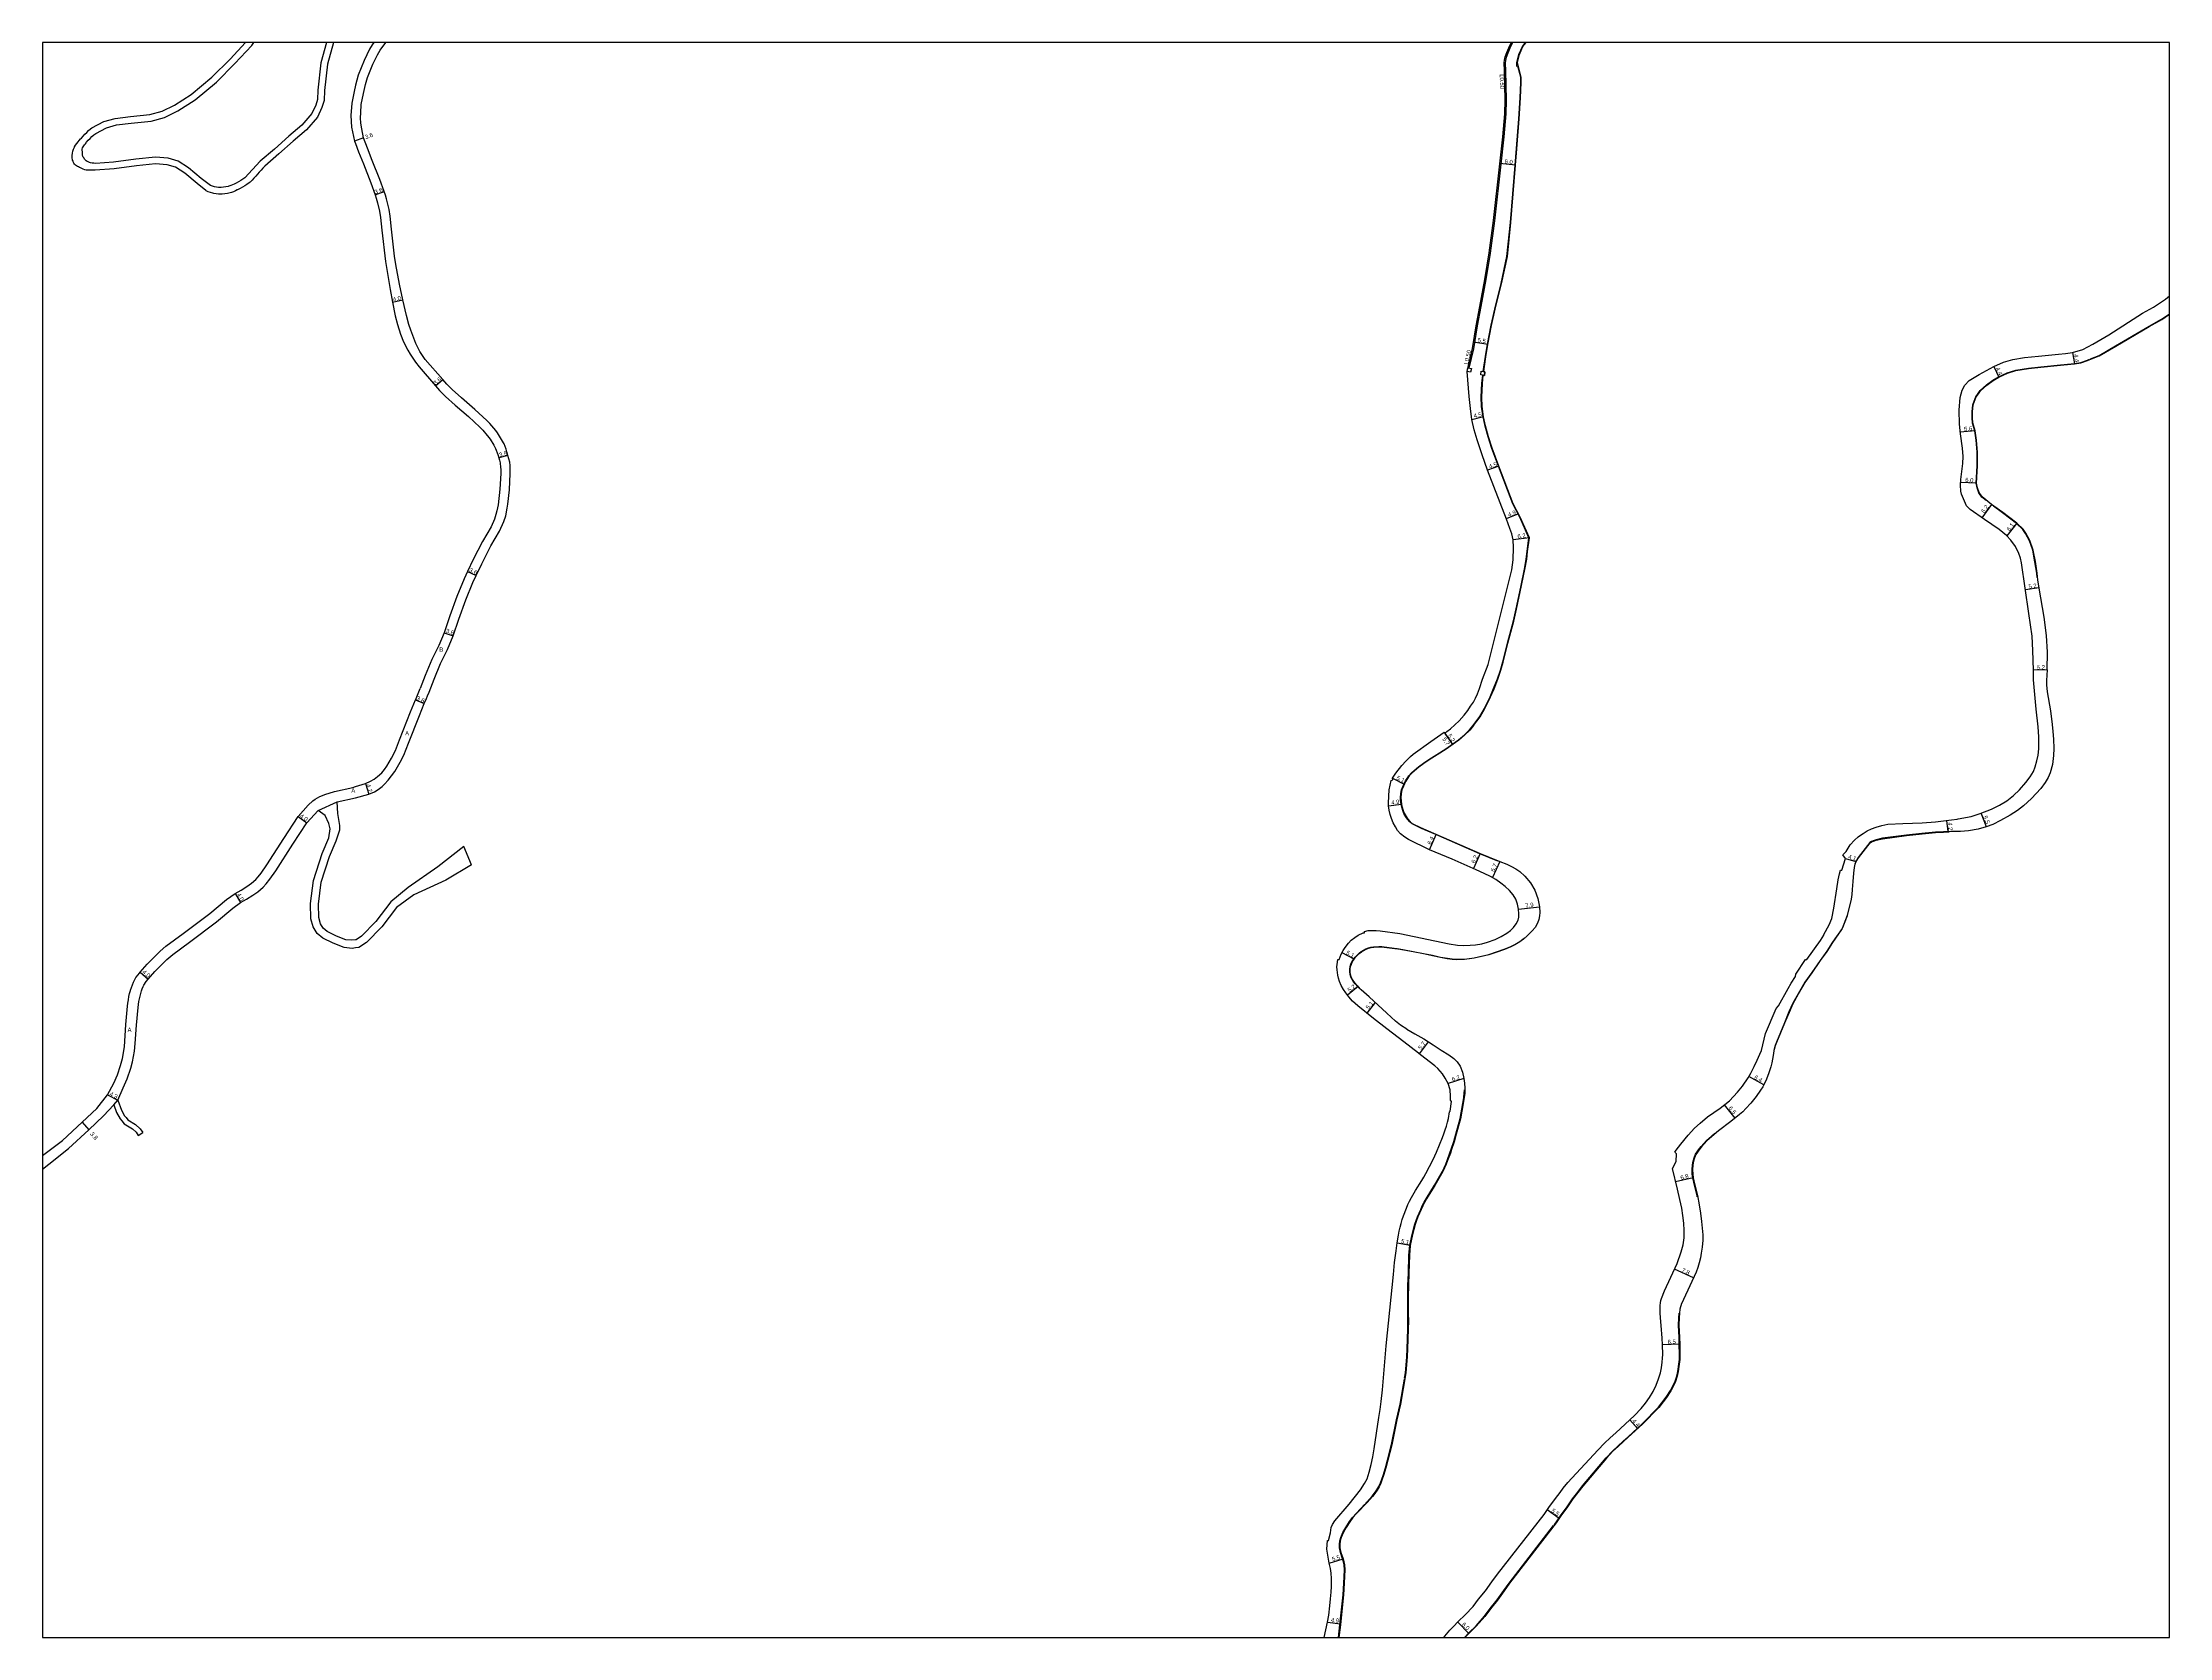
# Model space of a CAD drawing. Header units: metres. Extents: x -24000 to -20800, y -90000 to -87000.
# Drawn here: x -22400 to -21600, y -89400 to -88800 of the extents above; entities that cross this region are included whole.
import ezdxf

# ---------------------------------------------------------------- set-up
doc = ezdxf.new("R2010")
doc.units = ezdxf.units.M
doc.header["$LTSCALE"] = 2.5
for name, color, linetype in [('側溝・桝', 7, 'Continuous'), ('図郭', 7, 'Continuous'), ('幅員', 7, 'Continuous'), ('歩道・分離帯・安全施設', 7, 'Continuous'), ('舗装', 7, 'Continuous'), ('道路', 7, 'Continuous')]:
    doc.layers.add(name, color=color, linetype=linetype)
doc.styles.get("Standard").update_dxf_attribs({"font": ''})
doc.styles.get('Standard').set_extended_font_data('@MS PGothic')

msp = doc.modelspace()

# ---------------------------------------------------------------- linework, layer by layer
at = {"layer": '側溝・桝'}
msp.add_lwpolyline([(-21863.38, -88922.48), (-21861.66, -88915.2), (-21860.33, -88906.62), (-21858.93, -88899.33), (-21857.04, -88889.2), (-21855.35, -88879.22), (-21853.75, -88867.02), (-21851.37, -88845.7), (-21850.29, -88835.49), (-21849.45, -88826.88), (-21849.32, -88821.68), (-21849.58, -88810.47), (-21849.68, -88807.72), (-21849.57, -88806.73), (-21849.32, -88805.54), (-21848.73, -88803.89), (-21847.69, -88801.35), (-21846.95, -88800)], dxfattribs=at)
for points in [[(-21864.19, -88923.74), (-21863.87, -88922.37), (-21862.58, -88922.67), (-21862.9, -88924.05)], [(-21859.07, -88925.04), (-21858.9, -88923.66), (-21857.48, -88923.83), (-21857.65, -88925.21)]]:
    msp.add_lwpolyline(points, close=True, dxfattribs=at)
at = {"layer": '図郭'}
msp.add_lwpolyline([(-22400, -89400), (-21600, -89400), (-21600, -88800), (-22400, -88800)], close=True, dxfattribs=at)
at = {"layer": '幅員', "flags": 128}
for points in [[(-22279.24, -88835.87), (-22282.62, -88837.11)], [(-21845.92, -88846.19), (-21851.85, -88845.53)], [(-22274.93, -88857.25), (-22271.54, -88856.05)], [(-22268.42, -88897.63), (-22264.51, -88896.78)], [(-21856.37, -88913.55), (-21861.78, -88912.72)], [(-22252.17, -88929.17), (-22249.46, -88926.8)], [(-21862.41, -88941.75), (-21858.02, -88940.73)], [(-21673.08, -88946.07), (-21678.67, -88946.62)], [(-22224.94, -88955.37), (-22228.32, -88956.28)], [(-21852.22, -88959.37), (-21856.45, -88960.89)], [(-21672.57, -88965.81), (-21678.57, -88965.45)], [(-21666.96, -88973.75), (-21670.52, -88978.78)], [(-21844.85, -88977.36), (-21849.46, -88979.12)], [(-21657.4, -88980.85), (-21661.18, -88985.58)], [(-21840.76, -88986.27), (-21846.89, -88987.1)], [(-22240.17, -88999.02), (-22236.92, -89000.56)], [(-21648.99, -89005.18), (-21654.14, -89005.92)], [(-22248.92, -89022.02), (-22245.51, -89023.18)], [(-21645.98, -89036.03), (-21651.2, -89036.14)], [(-22259.73, -89047.3), (-22256.41, -89048.68)], [(-21872.86, -89059.47), (-21869.61, -89064.1)], [(-21872.56, -89059.88), (-21869.61, -89064.1)], [(-22278.53, -89078.78), (-22277.32, -89082.81)], [(-21892.3, -89076.75), (-21887.79, -89079.03)], [(-21893.69, -89087.13), (-21888.87, -89086.51)], [(-22303.82, -89091.21), (-22300.56, -89093.51)], [(-21683.26, -89096.84), (-21683.75, -89092.64)], [(-21668.84, -89095.07), (-21670.88, -89089.96)], [(-21878.32, -89103.74), (-21875.76, -89097.87)], [(-21859.28, -89105.05), (-21861.74, -89110.73)], [(-21851.85, -89108.05), (-21854.63, -89114.12)], [(-21721.9, -89106.96), (-21717.97, -89108.07)], [(-22327.52, -89120.07), (-22325.58, -89123.57)], [(-21844.8, -89126.06), (-21836.94, -89125.08)], [(-21906.71, -89144.84), (-21911.23, -89142.46)], [(-22363.26, -89149.73), (-22360.21, -89152.32)], [(-21905.16, -89155.14), (-21909.21, -89158.34)], [(-21898.72, -89161.19), (-21901.85, -89165.15)], [(-21878.79, -89175.95), (-21882.25, -89180.42)], [(-21865.37, -89189.73), (-21871.26, -89191.66)], [(-21752.58, -89192.16), (-21758.16, -89189.02)], [(-22375.53, -89195.87), (-22371.72, -89197.87)], [(-21763.41, -89204.65), (-21767.38, -89199.57)], [(-21779.14, -89227.03), (-21785.74, -89228.57)], [(-21885.54, -89252.5), (-21890.52, -89251.65)], [(-21779.07, -89264.72), (-21786.17, -89261.49)], [(-21784.22, -89289.72), (-21790.67, -89289.95)], [(-21800.06, -89321.45), (-21803.01, -89318.19)], [(-21829.53, -89355.19), (-21834.03, -89352.02)], [(-21916.08, -89372.07), (-21910.82, -89370.45)], [(-21916.64, -89394.3), (-21911.79, -89394.85)], [(-21863.5, -89398.5), (-21867.71, -89394.22)]]:
    msp.add_lwpolyline(points, dxfattribs=at)
at = {"layer": '幅員'}
for points in [[(-21636.42, -88916.55), (-21635.69, -88920.89)], [(-21666.07, -88921.92), (-21664.19, -88925.9)], [(-22385.05, -89206.18), (-22382.58, -89209)]]:
    msp.add_lwpolyline(points, dxfattribs=at)
at = {"layer": '歩道・分離帯・安全施設'}
for points in [[(-21845.5, -88809.03), (-21845.42, -88807.56), (-21844.66, -88804.49), (-21843.33, -88801.45), (-21842.16, -88800)], [(-21858.08, -88923.76), (-21857.31, -88918.15), (-21856.52, -88913.53), (-21855.09, -88906.37), (-21853.75, -88900.25), (-21851.4, -88890.71), (-21849.19, -88880.52), (-21847.83, -88867.69), (-21846.07, -88846.18), (-21845.62, -88839.91), (-21844.76, -88828.67), (-21844.2, -88820.8), (-21844.02, -88815.04), (-21843.96, -88812.99), (-21845.04, -88808.95)], [(-21629.66, -88919.02), (-21626.45, -88917.73), (-21620.3, -88914.08), (-21607.67, -88906.75), (-21602.99, -88904.05), (-21600, -88902.01)], [(-21668.99, -88972.28), (-21670.56, -88970.99), (-21671.71, -88969.36), (-21672.37, -88967.57), (-21672.72, -88965.82), (-21672.32, -88959.23), (-21672.3, -88954.13), (-21672.71, -88949.55), (-21673.23, -88946.1), (-21674.05, -88943.13), (-21674.25, -88941.05), (-21674.26, -88938.94), (-21673.91, -88936.25), (-21673.45, -88934.87), (-21672.81, -88933.25), (-21671.98, -88932.03), (-21671.16, -88930.94), (-21668.81, -88928.8), (-21666.39, -88926.98), (-21664.26, -88925.77), (-21660.99, -88924.22), (-21657.83, -88923.21), (-21653.03, -88922.51), (-21648.35, -88922.02), (-21640.97, -88921.26), (-21635.71, -88920.74), (-21633.32, -88920.31), (-21630.84, -88919.5), (-21630.03, -88919.17)], [(-21861.86, -89056.87), (-21859.39, -89053.57), (-21857.69, -89050.5), (-21855.52, -89046.08), (-21854.2, -89043.05), (-21852.8, -89039.41), (-21851.63, -89036.06), (-21850.76, -89033.01), (-21849.02, -89025.95), (-21846.77, -89017.6), (-21845.78, -89013.06), (-21843.87, -89004.29), (-21842.47, -88997.55), (-21841.92, -88994.31), (-21841.64, -88991.47), (-21840.92, -88986.3), (-21844.39, -88978.59), (-21846.94, -88973.56), (-21852.36, -88959.42), (-21854.84, -88952.7), (-21856.24, -88948.34), (-21857.35, -88944.28), (-21858.16, -88940.8), (-21858.72, -88936.93), (-21858.83, -88933.42), (-21858.58, -88928.19), (-21858.25, -88925.14)], [(-21649.76, -89001.29), (-21649.93, -88999.6), (-21650.58, -88995.31), (-21651.43, -88990.97), (-21652.66, -88987.45), (-21654.21, -88984.67), (-21655.17, -88983.19), (-21657.49, -88980.96), (-21662.75, -88976.93), (-21666.22, -88974.46)], [(-21880.77, -89095.87), (-21881.81, -89095.42), (-21884.88, -89093.93), (-21885.68, -89093.21), (-21886.64, -89092.21), (-21887.27, -89091.27), (-21887.93, -89090.01), (-21888.4, -89088.93), (-21888.78, -89087.71), (-21889.01, -89086.61), (-21889.19, -89085.19), (-21889.22, -89084.17), (-21889.09, -89082.51), (-21888.85, -89081.07), (-21888.27, -89079.64), (-21887.87, -89078.85), (-21887.3, -89077.77), (-21886.77, -89076.83), (-21886.09, -89075.81), (-21885.08, -89074.77), (-21884.05, -89073.82), (-21882.48, -89072.42), (-21880.59, -89071.15), (-21878.58, -89069.76), (-21875.52, -89067.87), (-21872.14, -89065.68), (-21868.66, -89063.25), (-21867.38, -89062.29), (-21865.21, -89060.45), (-21863.24, -89058.53), (-21861.86, -89056.87)], [(-21852.56, -89107.92), (-21859.33, -89105.19), (-21875.95, -89097.95), (-21880.41, -89096.03)], [(-21719.56, -89122.23), (-21719.36, -89120.55), (-21719.19, -89118.62), (-21718.96, -89115.57), (-21718.7, -89112.48), (-21718.45, -89110.32), (-21718.19, -89109.08), (-21717.83, -89108.13), (-21716.96, -89106.7), (-21712.58, -89101.1), (-21712.04, -89100.71), (-21711.38, -89100.44), (-21710.29, -89100.05), (-21707.88, -89099.5), (-21698.9, -89098.35), (-21693.07, -89097.71), (-21687.96, -89097.19), (-21685, -89097.02), (-21682.88, -89096.98)], [(-21722.84, -89132.94), (-21721.12, -89128.42), (-21719.56, -89122.23)], [(-21748.57, -89178.93), (-21748.17, -89177.36), (-21747.72, -89176.08), (-21744.63, -89168.83), (-21742.97, -89164.73), (-21741.56, -89161.5), (-21739.58, -89157.93), (-21737.05, -89153.56), (-21734.4, -89149.93), (-21731.26, -89145.37), (-21728.8, -89141.92), (-21726.61, -89138.57), (-21723.2, -89133.64)], [(-21904.53, -89156), (-21905.27, -89155.24), (-21905.59, -89154.9), (-21906.25, -89154.14), (-21906.87, -89153.35), (-21907.44, -89152.5), (-21907.88, -89151.58), (-21908.19, -89150.61), (-21908.34, -89149.6), (-21908.32, -89148.58), (-21908.16, -89147.57), (-21907.86, -89146.59), (-21907.43, -89145.67), (-21906.83, -89144.75), (-21906.25, -89144.02), (-21905.56, -89143.28), (-21904.81, -89142.6), (-21904, -89141.99), (-21903.15, -89141.45), (-21902.25, -89140.98), (-21901.31, -89140.59), (-21900.34, -89140.3), (-21899.33, -89140.14), (-21897.32, -89140.04), (-21896.31, -89140.08), (-21890.64, -89140.81)], [(-21890.16, -89140.88), (-21884.43, -89141.98), (-21880.55, -89142.69), (-21877.18, -89143.38), (-21874.14, -89144.03), (-21871.61, -89144.5), (-21869.79, -89144.76), (-21868.14, -89144.88), (-21866.57, -89144.86), (-21865.22, -89144.79), (-21863.35, -89144.58), (-21861.51, -89144.27), (-21859.33, -89143.86), (-21856.05, -89143.02), (-21853.09, -89142.04), (-21850.22, -89141.11), (-21847.74, -89140.05), (-21846.25, -89139.25), (-21844.4, -89138.22), (-21843.03, -89137.22), (-21842.51, -89136.75)], [(-21887.71, -89302.43), (-21887.4, -89300.43), (-21887.25, -89298.95), (-21887.13, -89297.45), (-21886.91, -89294.46), (-21886.76, -89291.47), (-21886.47, -89283.98), (-21886.43, -89280.98), (-21886.44, -89277.98), (-21886.47, -89271.98), (-21886.41, -89267.48), (-21886.27, -89262.98), (-21886.05, -89256.21), (-21885.69, -89252.48), (-21884.81, -89248.43), (-21883.87, -89244.57), (-21883.38, -89243.14), (-21882.8, -89241.75), (-21881.64, -89238.98), (-21881.02, -89237.61), (-21880.33, -89236.27), (-21879.6, -89234.95), (-21876.43, -89229.86), (-21874.93, -89227.26), (-21873.48, -89224.64), (-21872.82, -89223.3), (-21872.21, -89221.94), (-21871.65, -89220.56), (-21870.62, -89217.74), (-21870.13, -89216.33), (-21869.21, -89213.48), (-21868.37, -89210.6), (-21866.78, -89204.82), (-21865.78, -89199.08), (-21865.39, -89196.85), (-21865.24, -89195.23), (-21865.21, -89194.01)], [(-21777.61, -89234.21), (-21777.69, -89233.82), (-21778.67, -89229.84), (-21779.29, -89227.06), (-21779.47, -89225.77), (-21779.51, -89224.01), (-21779.44, -89222.22), (-21779.18, -89220.8), (-21778.78, -89219.52), (-21778.23, -89218.19), (-21776.8, -89216.05), (-21776.14, -89215.27), (-21774.09, -89213.06), (-21772.22, -89211.4), (-21770.97, -89210.32)], [(-21831.44, -89357.58), (-21830.86, -89356.82), (-21829.03, -89354.21), (-21826.57, -89350.82), (-21824.52, -89347.79), (-21822.58, -89345.33), (-21820.74, -89342.96), (-21811.9, -89332.48), (-21809.42, -89329.84), (-21807.53, -89328.01), (-21805.42, -89326.13), (-21803.64, -89324.49), (-21798.33, -89319.68), (-21792.23, -89313.35), (-21789.32, -89309.64), (-21787.7, -89307.13), (-21786.66, -89305.21), (-21785.92, -89303.64), (-21785.28, -89301.68), (-21784.9, -89299.92), (-21784.52, -89297.14), (-21784.34, -89295.42), (-21784.28, -89293.52), (-21784.37, -89289.72), (-21784.46, -89287.2), (-21784.63, -89282.57), (-21784.57, -89279.81), (-21784.47, -89277.98)], [(-21902.31, -89349.55), (-21901.89, -89349.11), (-21899.89, -89346.89), (-21898.97, -89345.72), (-21898.12, -89344.49), (-21897.38, -89343.2), (-21896.78, -89341.84), (-21896.27, -89340.44), (-21895.79, -89339.02), (-21894.92, -89336.16), (-21894.13, -89333.27), (-21892.63, -89327.46), (-21890.72, -89318.1), (-21889.41, -89312.25), (-21888.83, -89309.31), (-21888.32, -89306.36), (-21887.77, -89302.81)], [(-21912.52, -89400), (-21911.99, -89395.25), (-21910.82, -89383.97), (-21910.51, -89379.61), (-21910.32, -89374.54), (-21910.45, -89372.69), (-21910.63, -89371.57), (-21910.99, -89370.43), (-21911.79, -89368.06), (-21912.17, -89366.29), (-21912.22, -89365.07), (-21912.08, -89363.68), (-21911.71, -89362.38), (-21910.95, -89360.54), (-21909.85, -89358.57), (-21908.39, -89356.35), (-21907.23, -89354.84), (-21905.84, -89353.21), (-21902.64, -89349.89)], [(-21865.18, -89400), (-21865.14, -89399.95), (-21863.39, -89398.17), (-21860.82, -89395.65), (-21857.69, -89392), (-21855.46, -89389.12), (-21852.81, -89385.82), (-21850.34, -89382.36), (-21848.3, -89379.51), (-21831.67, -89357.88)]]:
    msp.add_lwpolyline(points, dxfattribs=at)
at = {"layer": '舗装', "flags": 128}
for points in [[(-22296.34, -89088.85), (-22289.23, -89085.68)], [(-22373.2, -89199.62), (-22371.72, -89197.87)]]:
    msp.add_lwpolyline(points, dxfattribs=at)
at = {"layer": '道路', "flags": 128}
for points in [[(-22290.61, -88800), (-22292.87, -88808.16), (-22293.96, -88818.05), (-22294.04, -88821.83), (-22294.91, -88824.48), (-22296.55, -88828.1), (-22300.69, -88832.88), (-22305.75, -88837.06), (-22311.11, -88841.93), (-22316.44, -88846.5), (-22317.15, -88847.22), (-22317.83, -88847.97), (-22318.49, -88848.74), (-22319.14, -88849.52), (-22319.8, -88850.29), (-22320.48, -88851.05), (-22321.18, -88851.78), (-22321.91, -88852.47), (-22322.33, -88852.82), (-22323.13, -88853.41), (-22323.97, -88853.96), (-22324.83, -88854.46), (-22325.72, -88854.94), (-22326.62, -88855.39), (-22326.76, -88855.46), (-22327.48, -88855.81), (-22328.23, -88856.14), (-22328.98, -88856.42), (-22329.48, -88856.57), (-22330.47, -88856.79), (-22331.47, -88856.93), (-22332.48, -88857.01), (-22332.98, -88857.02), (-22333.86, -88857), (-22334.74, -88856.92), (-22335.61, -88856.78), (-22335.97, -88856.69), (-22336.82, -88856.44), (-22337.64, -88856.12), (-22338.44, -88855.73), (-22338.6, -88855.63), (-22341.9, -88853.06), (-22346.53, -88849.09), (-22349.96, -88846.88), (-22353.17, -88845.98), (-22357.49, -88845.6), (-22364.6, -88846.33), (-22373.02, -88847.55), (-22380.15, -88847.96), (-22383.6, -88848.01), (-22384.15, -88847.87), (-22384.69, -88847.66), (-22385.21, -88847.42), (-22385.73, -88847.16), (-22386.08, -88846.97), (-22386.46, -88846.78), (-22386.84, -88846.59), (-22387.21, -88846.39), (-22387.56, -88846.15), (-22387.88, -88845.88), (-22387.97, -88845.78), (-22388.21, -88845.44), (-22388.4, -88845.07), (-22388.54, -88844.68), (-22388.67, -88844.27), (-22388.72, -88844.06), (-22388.84, -88843.55), (-22388.89, -88843.03), (-22388.89, -88842.51), (-22388.88, -88842.48), (-22388.77, -88841.68), (-22388.58, -88840.9), (-22388.32, -88840.13), (-22387.99, -88839.39), (-22387.92, -88839.24), (-22387.55, -88838.6), (-22387.12, -88837.99), (-22386.66, -88837.41), (-22386.17, -88836.84), (-22385.67, -88836.29), (-22385.35, -88835.93), (-22384.71, -88835.21), (-22384.06, -88834.49), (-22383.39, -88833.79), (-22382.69, -88833.12), (-22381.96, -88832.49), (-22381.49, -88832.13), (-22376.89, -88829.76), (-22372.67, -88828.53), (-22366.96, -88827.84), (-22359.65, -88827.1), (-22355.03, -88825.84), (-22350.33, -88823.55), (-22344.11, -88819.53), (-22336.31, -88813.07), (-22329.42, -88806.2), (-22323.68, -88800)], [(-22293.2, -88800), (-22295.33, -88807.69), (-22296.46, -88817.89), (-22296.53, -88821.41), (-22297.25, -88823.57), (-22298.67, -88826.74), (-22302.44, -88831.09), (-22307.39, -88835.17), (-22312.78, -88840.06), (-22318.17, -88844.69), (-22323.91, -88850.85), (-22324.67, -88851.42), (-22325.47, -88851.93), (-22326.29, -88852.4), (-22327.13, -88852.85), (-22327.87, -88853.22), (-22328.54, -88853.54), (-22329.21, -88853.83), (-22329.91, -88854.07), (-22330.12, -88854.13), (-22331.02, -88854.33), (-22331.93, -88854.45), (-22332.85, -88854.5), (-22333.01, -88854.51), (-22333.79, -88854.48), (-22334.56, -88854.4), (-22335.33, -88854.25), (-22335.35, -88854.25), (-22336.09, -88854.02), (-22336.81, -88853.73), (-22337.34, -88853.45), (-22340.33, -88851.12), (-22345.04, -88847.08), (-22348.93, -88844.58), (-22352.72, -88843.51), (-22357.5, -88843.09), (-22364.9, -88843.85), (-22373.28, -88845.06), (-22380.04, -88845.45), (-22380.68, -88845.42), (-22381.32, -88845.35), (-22381.94, -88845.23), (-22382.39, -88845.1), (-22382.83, -88844.94), (-22383.24, -88844.74), (-22383.63, -88844.49), (-22383.75, -88844.39), (-22384, -88844.13), (-22384.21, -88843.83), (-22384.4, -88843.52), (-22384.47, -88843.4), (-22384.67, -88843.08), (-22384.84, -88842.75), (-22384.93, -88842.5), (-22385.02, -88841.51), (-22385.12, -88840.07), (-22384.96, -88839.63), (-22384.75, -88839.22), (-22384.49, -88838.83), (-22384.2, -88838.45), (-22383.89, -88838.09), (-22383.58, -88837.72), (-22383.42, -88837.54), (-22382.78, -88836.79), (-22382.12, -88836.06), (-22381.42, -88835.37), (-22380.69, -88834.71), (-22380.01, -88834.18), (-22375.96, -88832.09), (-22372.17, -88830.99), (-22366.67, -88830.33), (-22359.19, -88829.57), (-22354.14, -88828.19), (-22349.1, -88825.73), (-22342.63, -88821.55), (-22334.63, -88814.93), (-22327.62, -88807.95), (-22321.34, -88801.15), (-22320.57, -88800)], [(-22275.35, -88800), (-22275.99, -88800.87), (-22277.01, -88802.49), (-22279.06, -88806.71), (-22281.23, -88812.25), (-22281.83, -88814.11), (-22282.28, -88816.1)], [(-22254.61, -89044.36), (-22252.68, -89039.46), (-22250.3, -89033.54), (-22247.66, -89028.29), (-22245.51, -89023.18), (-22243.38, -89016.87), (-22240.79, -89009.7), (-22238.16, -89003.18), (-22236.92, -89000.56), (-22234.83, -88996.13), (-22231.35, -88989.39), (-22228.1, -88983.88), (-22226.45, -88980.18), (-22225.79, -88978.08), (-22225.22, -88975.18), (-22224.99, -88973.63), (-22224.4, -88968.26), (-22224.05, -88962.15), (-22224.05, -88961.1), (-22224.08, -88960.04), (-22224.14, -88958.99), (-22224.26, -88957.94), (-22224.28, -88957.84), (-22224.94, -88955.37), (-22225.33, -88953.92), (-22225.66, -88952.94), (-22226.01, -88951.97), (-22226.41, -88951.01), (-22226.6, -88950.61), (-22228.88, -88946.87), (-22229.55, -88945.96), (-22231.81, -88943.3), (-22232.88, -88942.2), (-22237.43, -88938.03), (-22242.45, -88933.66), (-22245.95, -88930.54), (-22247.92, -88928.56), (-22249.46, -88926.8), (-22256.09, -88919.23), (-22258.09, -88916.18), (-22259.6, -88913.23), (-22261.49, -88908.19), (-22262.2, -88906.08), (-22263.15, -88902.73), (-22264.51, -88896.78), (-22265.76, -88890.93), (-22267.16, -88883.54), (-22267.65, -88880.37), (-22268.79, -88870.23), (-22269.3, -88865.35), (-22269.68, -88862.8), (-22270.63, -88858.81), (-22271.05, -88857.42), (-22271.54, -88856.05), (-22273.13, -88851.52), (-22275.99, -88844.34), (-22277.8, -88839.8), (-22279.24, -88835.87), (-22279.94, -88832.43), (-22280.22, -88830.33), (-22280.35, -88828.31), (-22280.34, -88826.5), (-22280.1, -88823.28), (-22279.27, -88819.12), (-22278.5, -88815.73), (-22277.71, -88813.15), (-22275.76, -88808.16), (-22274.06, -88804.66), (-22273.01, -88802.88), (-22270.87, -88800)], [(-22282.28, -88816.1), (-22282.79, -88818.37), (-22283.68, -88822.79), (-22284.02, -88827.39), (-22283.73, -88831.9), (-22282.62, -88837.11), (-22282.28, -88838.03)], [(-22282.28, -88838.03), (-22281.16, -88841.08), (-22279.33, -88845.67), (-22276.51, -88852.78), (-22274.93, -88857.25), (-22274.49, -88858.49), (-22273.99, -88860.25), (-22273.24, -88863.4), (-22272.87, -88865.8), (-22272.37, -88870.62), (-22271.05, -88882.33), (-22269.29, -88892.88), (-22268.42, -88897.63), (-22267.33, -88902.83), (-22266.52, -88906.03), (-22265.36, -88909.74), (-22264.18, -88912.54), (-22262.59, -88915.68), (-22261.74, -88917.18), (-22259.73, -88920.25), (-22258.4, -88922.06), (-22252.17, -88929.17), (-22250.63, -88930.93), (-22248.43, -88933.15), (-22244.83, -88936.37), (-22239.83, -88940.71), (-22235.55, -88944.64), (-22234.44, -88945.77), (-22232.7, -88947.82), (-22232.6, -88947.93), (-22231.63, -88949.27), (-22230.26, -88951.53), (-22229.66, -88952.67), (-22228.76, -88955.04), (-22228.32, -88956.28), (-22228.09, -88957.17), (-22227.91, -88958.07), (-22227.85, -88958.41), (-22227.73, -88959.57), (-22227.67, -88960.73), (-22227.66, -88961.9), (-22227.66, -88962.14), (-22227.99, -88967.96), (-22228.64, -88973.92), (-22229.09, -88976.2), (-22229.44, -88977.61), (-22230.01, -88979.31), (-22231.3, -88982.23), (-22234.5, -88987.65), (-22238.05, -88994.54), (-22240.17, -88999.02), (-22241.46, -89001.74), (-22244.15, -89008.42), (-22246.79, -89015.72), (-22248.92, -89022.02), (-22250.93, -89026.78), (-22253.58, -89032.06), (-22256.02, -89038.12), (-22257.96, -89043.04)], [(-22282.28, -89084.09), (-22277.32, -89082.81), (-22275.09, -89081.86), (-22273.74, -89081.03), (-22272.2, -89079.84), (-22271.35, -89079.02), (-22269.99, -89077.55), (-22267.5, -89074.19), (-22265.46, -89070.75), (-22264.16, -89068.13), (-22262.34, -89063.62), (-22258.27, -89053.16), (-22256.41, -89048.68), (-22255.6, -89046.73)], [(-22282.28, -89079.91), (-22278.53, -89078.78), (-22276.68, -89077.89), (-22275.32, -89077.07), (-22273.98, -89076.09), (-22272.41, -89074.68), (-22271.41, -89073.42), (-22270.5, -89072.2), (-22268.74, -89069.21), (-22267.3, -89066.3), (-22265.69, -89062.3), (-22261.61, -89051.82), (-22259.73, -89047.3), (-22259.5, -89046.73)], [(-22259.5, -89046.73), (-22257.96, -89043.04)], [(-22255.6, -89046.73), (-22255.19, -89045.74), (-22254.61, -89044.36)], [(-22400, -89218.7), (-22392.51, -89213.02), (-22385.05, -89206.18), (-22379.57, -89200.97), (-22375.53, -89195.87), (-22373.22, -89191.47), (-22371.84, -89188.35), (-22370.63, -89184.81), (-22369.98, -89182.24), (-22369.19, -89177.82), (-22368.62, -89169.37), (-22368.05, -89162.55), (-22367.88, -89161.34), (-22367.7, -89160.13), (-22367.49, -89158.93), (-22367.23, -89157.74), (-22366.91, -89156.56), (-22366.9, -89156.53), (-22366.57, -89155.5), (-22366.2, -89154.49), (-22365.79, -89153.49), (-22365.32, -89152.52), (-22364.88, -89151.72), (-22364.08, -89150.7), (-22363.26, -89149.73), (-22360.67, -89146.69), (-22355.76, -89141.83), (-22353.57, -89139.96), (-22347.11, -89135.21), (-22337.08, -89127.64), (-22330.85, -89122.42), (-22327.52, -89120.07), (-22325.29, -89118.84), (-22323.11, -89117.45), (-22321.44, -89116.29), (-22319.81, -89114.87), (-22318.89, -89113.91), (-22317.71, -89112.42), (-22315.64, -89109.37), (-22309.26, -89099.44), (-22303.82, -89091.21), (-22300.1, -89086.91), (-22298.37, -89085.25), (-22297.5, -89084.67), (-22296.6, -89084.15), (-22295.66, -89083.67), (-22294.72, -89083.22), (-22293.88, -89082.86), (-22290.21, -89081.8), (-22283.34, -89080.23), (-22282.28, -89079.91)], [(-22282.28, -89137.54), (-22283.67, -89137.74), (-22285.86, -89137.51), (-22289.45, -89136.13), (-22292.92, -89134.4), (-22294.43, -89133.12), (-22295.47, -89131.51), (-22296.06, -89129.19), (-22296.18, -89124.1), (-22295.15, -89115.89), (-22292.04, -89106.17), (-22289.5, -89100.27), (-22288.12, -89096.22), (-22288.12, -89094.6), (-22288.93, -89089.97), (-22289.23, -89085.68)], [(-22289.23, -89085.68), (-22289.2, -89085.67), (-22282.31, -89084.1), (-22282.28, -89084.09)], [(-22371.72, -89197.87), (-22369.62, -89193.22), (-22368.11, -89189.81), (-22366.77, -89185.88), (-22366.12, -89183.41), (-22365.41, -89179.42), (-22365.1, -89176.59), (-22364.63, -89169.67), (-22364.07, -89162.99), (-22363.93, -89161.91), (-22363.75, -89160.78), (-22363.56, -89159.7), (-22363.34, -89158.69), (-22363.07, -89157.69), (-22362.79, -89156.8), (-22362.47, -89155.94), (-22362.13, -89155.12), (-22361.88, -89154.6), (-22361.03, -89153.28), (-22360.21, -89152.32), (-22357.73, -89149.41), (-22353.2, -89144.93), (-22351, -89143.04), (-22344.72, -89138.42), (-22334.59, -89130.77), (-22328.41, -89125.6), (-22325.58, -89123.57), (-22323.25, -89122.28), (-22320.9, -89120.78), (-22318.97, -89119.45), (-22317.04, -89117.76), (-22315.87, -89116.54), (-22314.49, -89114.79), (-22312.3, -89111.58), (-22305.91, -89101.62), (-22300.56, -89093.51), (-22296.34, -89088.85)], [(-22282.28, -89140.57), (-22283.6, -89140.76), (-22286.57, -89140.45), (-22290.66, -89138.87), (-22294.58, -89136.92), (-22296.71, -89135.13), (-22298.26, -89132.72), (-22299.05, -89129.6), (-22299.18, -89123.95), (-22298.09, -89115.24), (-22294.85, -89105.12), (-22292.3, -89099.19), (-22291.84, -89095.81), (-22292.32, -89093.79), (-22293.68, -89090.81), (-22296.34, -89088.85)], [(-22241.6, -89102.4), (-22251.31, -89110.05), (-22262.52, -89117.81), (-22268.99, -89123.26), (-22274.65, -89130.67), (-22280.08, -89136.23), (-22282.04, -89137.5), (-22282.28, -89137.54)], [(-22238.7, -89109.34), (-22241.6, -89102.4)], [(-22238.7, -89109.34), (-22248.33, -89115.13), (-22260.37, -89120.64), (-22266.81, -89125.34), (-22272.38, -89132.64), (-22278.17, -89138.56), (-22280.97, -89140.38), (-22282.28, -89140.57)], [(-21886.87, -89171.11), (-21883.86, -89172.86), (-21880.5, -89174.86), (-21876.97, -89177.11), (-21873.89, -89179), (-21871.04, -89180.83), (-21869.13, -89182.15), (-21867.93, -89183.41), (-21866.82, -89185.14), (-21865.91, -89187.35), (-21865.37, -89189.73), (-21865.15, -89191.42), (-21865.05, -89193.4), (-21865.09, -89195.24), (-21865.24, -89196.87), (-21865.63, -89199.11), (-21866.63, -89204.85), (-21868.23, -89210.64), (-21869.07, -89213.52), (-21869.99, -89216.38), (-21870.48, -89217.79), (-21871.51, -89220.61), (-21872.07, -89222), (-21872.68, -89223.37), (-21873.35, -89224.71), (-21874.8, -89227.34), (-21876.3, -89229.94), (-21879.47, -89235.03), (-21880.2, -89236.34), (-21880.88, -89237.68), (-21881.5, -89239.04), (-21882.66, -89241.81), (-21883.24, -89243.19), (-21883.72, -89244.61), (-21884.66, -89248.46), (-21885.54, -89252.5), (-21885.9, -89256.22), (-21886.12, -89262.99), (-21886.26, -89267.48), (-21886.32, -89271.98), (-21886.29, -89277.98), (-21886.28, -89280.98), (-21886.32, -89283.98), (-21886.61, -89291.48), (-21886.76, -89294.47), (-21886.98, -89297.47), (-21887.1, -89298.96), (-21887.25, -89300.45), (-21888.17, -89306.38), (-21888.68, -89309.34), (-21889.26, -89312.28), (-21890.57, -89318.14), (-21892.49, -89327.5), (-21893.98, -89333.31), (-21894.77, -89336.2), (-21895.65, -89339.07), (-21896.12, -89340.49), (-21896.64, -89341.9), (-21897.25, -89343.27), (-21897.99, -89344.57), (-21898.85, -89345.8), (-21899.77, -89346.99), (-21901.78, -89349.21), (-21905.72, -89353.31), (-21907.11, -89354.93), (-21908.27, -89356.44), (-21909.72, -89358.65), (-21910.81, -89360.6), (-21911.57, -89362.43), (-21911.93, -89363.7), (-21912.07, -89365.08), (-21912.02, -89366.27), (-21911.65, -89368.02), (-21910.84, -89370.38), (-21910.49, -89371.54), (-21910.3, -89372.68), (-21910.17, -89374.53), (-21910.36, -89379.62), (-21910.67, -89383.99), (-21911.84, -89395.27), (-21912.37, -89400)], [(-22400, -89223.81), (-22397.69, -89221.97), (-22390.24, -89216), (-22382.58, -89209), (-22377.01, -89203.81), (-22373.2, -89199.62)], [(-22373.2, -89199.62), (-22372.13, -89202.46), (-22370.78, -89204.89), (-22370.15, -89205.66), (-22369.25, -89206.76), (-22366.2, -89208.68), (-22364.78, -89209.92), (-22364.02, -89211.12)], [(-22371.72, -89197.87), (-22370.31, -89201.62), (-22369.12, -89203.76), (-22368.6, -89204.39), (-22367.91, -89205.24), (-22365.01, -89207.07), (-22363.25, -89208.6), (-22362.33, -89210.05)], [(-22364.02, -89211.12), (-22362.33, -89210.05)]]:
    msp.add_lwpolyline(points, dxfattribs=at)
at = {"layer": '道路'}
for points in [[(-21864.19, -88923.74), (-21862.15, -88915.11), (-21860.82, -88906.54), (-21859.42, -88899.24), (-21857.53, -88889.11), (-21855.84, -88879.14), (-21854.24, -88866.96), (-21851.87, -88845.65), (-21850.79, -88835.44), (-21849.95, -88826.85), (-21849.82, -88821.68), (-21850.08, -88810.48), (-21850.18, -88807.7), (-21850.07, -88806.65), (-21849.81, -88805.4), (-21849.19, -88803.71), (-21848.14, -88801.13), (-21847.52, -88800)], [(-21846.8, -88973.49), (-21852.22, -88959.37), (-21854.7, -88952.65), (-21856.1, -88948.29), (-21857.21, -88944.24), (-21858.01, -88940.77), (-21858.57, -88936.91), (-21858.68, -88933.42), (-21858.43, -88928.21), (-21858.1, -88925.16), (-21857.65, -88925.21), (-21857.48, -88923.83), (-21857.93, -88923.78), (-21857.16, -88918.18), (-21856.37, -88913.55), (-21854.95, -88906.4), (-21853.6, -88900.29), (-21851.25, -88890.75), (-21849.04, -88880.55), (-21847.68, -88867.7), (-21845.92, -88846.19), (-21845.47, -88839.93), (-21844.61, -88828.69), (-21844.05, -88820.8), (-21843.87, -88815.05), (-21843.81, -88812.98), (-21845.26, -88807.56), (-21844.52, -88804.54), (-21843.2, -88801.53), (-21841.96, -88800)], [(-21651.18, -89039.71), (-21651.2, -89036.16), (-21651.37, -89028.7), (-21651.61, -89023.34), (-21652.86, -89014.82), (-21655.62, -88995.68), (-21656.01, -88993.97), (-21656.6, -88992.28), (-21657.88, -88989.59), (-21659.63, -88987.19), (-21661.32, -88985.47), (-21664.11, -88983.24), (-21669.52, -88979.49), (-21675, -88975.61), (-21676.32, -88974.34), (-21678.26, -88969.89), (-21678.49, -88968.77), (-21678.63, -88966.48), (-21678.5, -88964.38), (-21677.7, -88958.32), (-21677.65, -88955.67), (-21677.88, -88952.54), (-21678.62, -88947.18), (-21678.97, -88943.63), (-21679.08, -88938.3), (-21678.66, -88933.48), (-21677.97, -88930.8), (-21676.93, -88928.91), (-21675.28, -88927.15), (-21671.58, -88924.9), (-21666.07, -88921.92), (-21662.48, -88920.29), (-21658.87, -88919.19), (-21654.51, -88918.5), (-21649.32, -88917.94), (-21641.77, -88917.25), (-21639.14, -88916.95), (-21636.42, -88916.55), (-21632.53, -88915.49), (-21628.85, -88913.51), (-21622.85, -88909.96), (-21610.2, -88901.81), (-21605.96, -88899.57), (-21601.47, -88896.58), (-21600, -88895.27)], [(-21645.98, -89036.03), (-21645.91, -89029.37), (-21646.21, -89023.1), (-21647.13, -89016.21), (-21648.98, -89005.28), (-21649.51, -89002.16), (-21649.78, -88999.59), (-21650.43, -88995.28), (-21651.29, -88990.93), (-21652.52, -88987.39), (-21654.08, -88984.59), (-21655.05, -88983.09), (-21657.4, -88980.85), (-21662.66, -88976.81), (-21666.96, -88973.75), (-21670.45, -88970.88), (-21671.57, -88969.29), (-21672.23, -88967.53), (-21672.57, -88965.81), (-21672.17, -88959.24), (-21672.15, -88954.12), (-21672.56, -88949.53), (-21673.08, -88946.07), (-21673.9, -88943.11), (-21674.1, -88941.04), (-21674.11, -88938.95), (-21673.77, -88936.29), (-21673.31, -88934.92), (-21672.68, -88933.32), (-21671.86, -88932.12), (-21671.05, -88931.04), (-21668.72, -88928.91), (-21666.3, -88927.11), (-21664.19, -88925.9), (-21660.94, -88924.36), (-21657.79, -88923.35), (-21653.01, -88922.66), (-21648.34, -88922.17), (-21640.95, -88921.4), (-21635.69, -88920.89), (-21633.28, -88920.45), (-21630.79, -88919.64), (-21626.38, -88917.86), (-21620.23, -88914.21), (-21607.6, -88906.88), (-21602.91, -88904.18), (-21600, -88902.19)], [(-21849.41, -88979.25), (-21856.46, -88960.86), (-21858.53, -88955.14), (-21860.36, -88949.52), (-21861.47, -88945.7), (-21862.41, -88941.75), (-21862.96, -88937.63), (-21863.37, -88933.18), (-21864.19, -88923.74)], [(-21861.74, -89056.96), (-21859.26, -89053.65), (-21857.55, -89050.57), (-21855.38, -89046.15), (-21854.06, -89043.11), (-21852.66, -89039.46), (-21851.49, -89036.11), (-21850.61, -89033.05), (-21848.88, -89025.99), (-21846.62, -89017.64), (-21845.64, -89013.1), (-21843.72, -89004.32), (-21842.32, -88997.58), (-21841.77, -88994.33), (-21841.49, -88991.49), (-21840.76, -88986.27), (-21844.26, -88978.53), (-21846.8, -88973.49)], [(-21856.25, -89033.96), (-21852.6, -89019.41), (-21847.32, -88998.39), (-21846.89, -88994.61), (-21846.78, -88989.93), (-21846.89, -88987.1), (-21847.4, -88984.79), (-21848.06, -88982.79), (-21849.41, -88979.25)], [(-21917.9, -89400), (-21916.64, -89394.3), (-21916.24, -89391.59), (-21915.82, -89388.11), (-21915.58, -89385.47), (-21915.35, -89382.98), (-21915.22, -89380.78), (-21915.17, -89379.28), (-21915.2, -89377.79), (-21915.36, -89375.84), (-21915.6, -89374.07), (-21916.08, -89372.07), (-21916.93, -89366.75), (-21916.74, -89363.52), (-21916.36, -89363.49), (-21915.55, -89360.66), (-21915.29, -89358.67), (-21914.78, -89357.45), (-21913.88, -89356.1), (-21908.6, -89349.86), (-21904.22, -89344.44), (-21902.76, -89342.13), (-21901.76, -89340.3), (-21900.96, -89337.87), (-21900.24, -89334.96), (-21899.63, -89332.02), (-21899.11, -89329.07), (-21897.35, -89317.2), (-21896.91, -89314.23), (-21896.52, -89311.25), (-21896.03, -89306.78), (-21894.59, -89290.34), (-21891.92, -89263.48), (-21891.46, -89259), (-21890.92, -89254.53), (-21890.51, -89251.56), (-21890, -89248.6), (-21889.7, -89247.13), (-21889.37, -89245.67), (-21889.02, -89244.21), (-21888.61, -89242.77), (-21888.13, -89241.35), (-21887.02, -89238.56), (-21886.44, -89237.18), (-21885.82, -89235.81), (-21885.13, -89234.48), (-21883.6, -89231.9), (-21881.18, -89228.11), (-21880.4, -89226.83), (-21879.65, -89225.52), (-21878.26, -89222.87), (-21876.94, -89220.18), (-21875.68, -89217.45), (-21874.5, -89214.69), (-21873.4, -89211.9), (-21872.89, -89210.49), (-21872.41, -89209.07), (-21871.96, -89207.64), (-21871.55, -89206.2), (-21871.22, -89204.73), (-21870.83, -89202.28), (-21870.51, -89202.06), (-21870.07, -89198.34), (-21870.42, -89197.84), (-21870.37, -89196.31), (-21870.57, -89193.96), (-21871.26, -89191.66), (-21872.37, -89189.59), (-21873.39, -89187.99), (-21875.15, -89186), (-21876.31, -89184.98), (-21881.65, -89180.82), (-21882.5, -89180.22), (-21887.99, -89175.99), (-21894.34, -89171.07), (-21899.35, -89167.13), (-21905.33, -89162.4), (-21906.3, -89161.51), (-21907.26, -89160.59), (-21908.68, -89159.01), (-21909.85, -89157.52), (-21910.71, -89156.3), (-21911.5, -89154.72), (-21912.14, -89153.25), (-21912.58, -89152.01), (-21912.84, -89150.88), (-21913.11, -89148.81), (-21913.14, -89147.74), (-21913.04, -89146.83), (-21912.8, -89144.9), (-21912.3, -89144.94), (-21911.51, -89143.01), (-21910.78, -89141.62), (-21910.31, -89140.84), (-21909.68, -89139.94), (-21908.77, -89138.75), (-21907.78, -89137.62), (-21906.43, -89136.64), (-21905.17, -89135.85), (-21903.23, -89134.87), (-21902.77, -89134.9), (-21902.74, -89134.43), (-21901.35, -89134.09), (-21899.85, -89133.99), (-21898.35, -89134), (-21896.86, -89134.13), (-21889.44, -89135.22), (-21870.87, -89139.11), (-21867.78, -89139.51), (-21865.35, -89139.63), (-21862.99, -89139.59), (-21861.02, -89139.46), (-21858.63, -89139.06), (-21856.5, -89138.43), (-21853.68, -89137.45), (-21851.38, -89136.35), (-21849.28, -89135.06), (-21847.82, -89134), (-21846.77, -89132.86), (-21845.74, -89131.49), (-21845.02, -89130.2), (-21844.76, -89129.06), (-21844.72, -89127.8), (-21844.8, -89126.06), (-21845.18, -89124.18), (-21845.9, -89122.29), (-21846.87, -89120.69), (-21848.28, -89118.94), (-21849.81, -89117.48), (-21851.53, -89116.2), (-21853.35, -89114.84), (-21855.39, -89113.69), (-21857.78, -89112.57), (-21860.72, -89111.18), (-21869.77, -89107.25), (-21878.32, -89103.74), (-21886.17, -89099.76), (-21887.6, -89098.96), (-21889.26, -89097.64), (-21890.35, -89096.38), (-21891.16, -89095.09), (-21892.05, -89093.54), (-21892.67, -89091.97), (-21893.1, -89090.4), (-21893.43, -89088.8), (-21893.69, -89087.13), (-21893.79, -89086), (-21893.46, -89081.17), (-21892.76, -89077.64), (-21892.14, -89077.4), (-21892.3, -89076.75), (-21891.01, -89074.9), (-21888.75, -89071.99), (-21887.2, -89070.3), (-21885.43, -89068.55), (-21884.47, -89067.73), (-21877.77, -89062.95), (-21872.86, -89059.47), (-21872.56, -89059.88), (-21871.75, -89059.13), (-21870.47, -89058.16), (-21867.18, -89055.19), (-21865.29, -89053), (-21863.94, -89051.26), (-21862.87, -89049.66), (-21861.81, -89048.17), (-21861.03, -89046.68), (-21860.21, -89044.96), (-21859.57, -89042.96), (-21858.4, -89039.5)], [(-21645.98, -89036.03), (-21646.25, -89040.03), (-21646.25, -89041.58), (-21646.03, -89044.21), (-21644.73, -89051.39), (-21644.15, -89056.6), (-21643.88, -89059.16), (-21643.59, -89062.1), (-21643.48, -89065.63), (-21643.57, -89068.21), (-21644.04, -89071.57), (-21644.89, -89074.78), (-21645.58, -89076.5), (-21646.69, -89078.43), (-21648.44, -89080.63), (-21651.83, -89084.33), (-21654.86, -89087.18), (-21657.12, -89088.88), (-21659.86, -89090.6), (-21663.49, -89092.69), (-21666.4, -89094.17), (-21668.92, -89095.1), (-21672, -89095.88), (-21675.59, -89096.53), (-21678.62, -89096.82), (-21682.24, -89096.82), (-21685.01, -89096.88), (-21687.97, -89097.04), (-21693.09, -89097.56), (-21698.91, -89098.2), (-21707.91, -89099.35), (-21710.33, -89099.91), (-21711.43, -89100.3), (-21712.11, -89100.58), (-21712.68, -89100.99), (-21717.08, -89106.62), (-21717.97, -89108.07), (-21718.33, -89109.04), (-21718.6, -89110.3), (-21718.85, -89112.46), (-21719.11, -89115.56), (-21719.34, -89118.61), (-21719.51, -89120.54), (-21719.71, -89122.21), (-21721.27, -89128.37), (-21723.12, -89133.26), (-21726.73, -89138.48), (-21728.92, -89141.83), (-21731.38, -89145.29), (-21734.52, -89149.84), (-21737.18, -89153.48), (-21739.71, -89157.86), (-21741.69, -89161.43), (-21743.11, -89164.67), (-21744.77, -89168.77), (-21747.86, -89176.03), (-21748.32, -89177.31), (-21748.78, -89179.13), (-21748.98, -89180.36), (-21749.32, -89182.43), (-21749.6, -89183.81), (-21749.95, -89185.27), (-21750.65, -89187.56), (-21751.57, -89189.92), (-21752.58, -89192.16), (-21752.98, -89192.86), (-21753.78, -89194.08), (-21755.47, -89196.48), (-21757.51, -89199.06), (-21759.29, -89201), (-21760.48, -89202.2), (-21761.69, -89203.31), (-21765.02, -89205.91), (-21769.66, -89209.39), (-21772.12, -89211.51), (-21773.99, -89213.17), (-21776.03, -89215.37), (-21776.68, -89216.14), (-21778.1, -89218.26), (-21778.64, -89219.57), (-21779.03, -89220.84), (-21779.29, -89222.23), (-21779.36, -89224.02), (-21779.32, -89225.76), (-21779.14, -89227.03), (-21778.52, -89229.8), (-21777.55, -89233.79), (-21776.83, -89237.24), (-21776.33, -89240.34), (-21775.97, -89243.49), (-21775.49, -89248.48), (-21775.53, -89250.57), (-21775.75, -89253.22), (-21776.09, -89255.4), (-21776.39, -89257.2), (-21776.92, -89259.09), (-21777.45, -89260.76), (-21778.08, -89262.55), (-21782.76, -89272.83), (-21783.19, -89273.75), (-21783.6, -89274.64), (-21783.7, -89274.88), (-21783.95, -89275.61), (-21784.13, -89276.5), (-21784.33, -89278), (-21784.42, -89279.81), (-21784.48, -89282.57), (-21784.31, -89287.19), (-21784.22, -89289.72), (-21784.13, -89293.52), (-21784.2, -89295.43), (-21784.37, -89297.15), (-21784.76, -89299.94), (-21785.13, -89301.71), (-21785.78, -89303.7), (-21786.53, -89305.28), (-21787.57, -89307.2), (-21789.2, -89309.73), (-21792.11, -89313.45), (-21798.22, -89319.79), (-21803.54, -89324.6), (-21805.32, -89326.24), (-21807.42, -89328.12), (-21809.32, -89329.94), (-21811.79, -89332.58), (-21820.62, -89343.06), (-21822.47, -89345.43), (-21824.4, -89347.88), (-21826.45, -89350.91), (-21828.9, -89354.3), (-21830.74, -89356.91), (-21848.18, -89379.6), (-21850.22, -89382.45), (-21852.69, -89385.91), (-21855.34, -89389.21), (-21857.57, -89392.09), (-21860.71, -89395.75), (-21863.28, -89398.28), (-21864.97, -89400)], [(-21858.4, -89039.5), (-21856.25, -89033.96)], [(-21785.54, -89220.92), (-21785.47, -89218.09), (-21786, -89217.48), (-21785.49, -89216.66), (-21784.72, -89215.54), (-21783.83, -89214.42), (-21780.99, -89211), (-21778.61, -89208.45), (-21776.47, -89206.54), (-21773.74, -89204.19), (-21768.99, -89200.82), (-21765.5, -89198.11), (-21763.97, -89196.55), (-21762.42, -89194.86), (-21760.64, -89192.62), (-21758.4, -89189.44), (-21757.43, -89187.73), (-21756.16, -89185.23), (-21755.03, -89182.86), (-21754.07, -89180.61), (-21753.48, -89179.15), (-21751.99, -89172.84), (-21747.91, -89163.45), (-21747.05, -89162.41), (-21743.42, -89155.89), (-21742.25, -89153.86), (-21740.68, -89151.37), (-21740.57, -89150.52), (-21736.91, -89145.01), (-21736.36, -89144.96), (-21731.29, -89137.79), (-21729.97, -89135.82), (-21729.99, -89135.52), (-21728.01, -89131.92), (-21726.96, -89129.56), (-21726.27, -89125.64), (-21725.11, -89118.39), (-21724.59, -89115.03), (-21724.12, -89112.78), (-21723.75, -89111.31), (-21723.2, -89111.34), (-21721.9, -89106.96), (-21722.88, -89105.55), (-21721.64, -89104.3), (-21720.04, -89101.8), (-21718.47, -89100.1), (-21717.1, -89098.82), (-21716.59, -89098.4), (-21715.22, -89097.51), (-21713.67, -89096.56), (-21712.1, -89095.85), (-21710.28, -89095.16), (-21708.15, -89094.55), (-21705.87, -89094), (-21700.34, -89093.77), (-21693.02, -89093.54), (-21687.99, -89093.13), (-21681.96, -89092.43), (-21679.91, -89092.13), (-21679.5, -89092.07), (-21674.59, -89091.15), (-21671.17, -89090.07), (-21666.97, -89088.4), (-21663.92, -89086.9), (-21661.22, -89085.22), (-21658.67, -89083.3), (-21656.4, -89081.09), (-21653.99, -89078.34), (-21652.34, -89076.26), (-21651.13, -89074.25), (-21650.47, -89072.44), (-21649.91, -89070.2), (-21649.43, -89068.08), (-21649.17, -89065.75), (-21649.11, -89063.59), (-21649.14, -89061.13), (-21649.37, -89057.47), (-21650.08, -89050.84), (-21651.18, -89039.71)], [(-21861.74, -89056.96), (-21863.13, -89058.64), (-21865.11, -89060.56), (-21867.28, -89062.4), (-21868.57, -89063.37), (-21872.06, -89065.81), (-21875.44, -89068), (-21878.5, -89069.88), (-21880.51, -89071.27), (-21882.39, -89072.54), (-21883.95, -89073.93), (-21884.98, -89074.88), (-21885.97, -89075.91), (-21886.64, -89076.91), (-21887.17, -89077.84), (-21887.73, -89078.92), (-21888.13, -89079.7), (-21888.7, -89081.11), (-21888.94, -89082.53), (-21889.07, -89084.17), (-21889.04, -89085.17), (-21888.86, -89086.59), (-21888.63, -89087.67), (-21888.26, -89088.88), (-21887.79, -89089.95), (-21887.14, -89091.2), (-21886.53, -89092.12), (-21885.58, -89093.11), (-21884.79, -89093.8), (-21881.75, -89095.28), (-21875.89, -89097.81), (-21859.28, -89105.05), (-21851.85, -89108.05), (-21849.27, -89109.09), (-21847.52, -89109.91), (-21845.85, -89110.79), (-21844.31, -89111.88), (-21842.45, -89113.58), (-21840.39, -89116.14), (-21838.76, -89118.82), (-21837.57, -89121.99), (-21836.94, -89125.08), (-21836.83, -89127.31), (-21836.98, -89128.49), (-21837.26, -89129.91), (-21837.76, -89131.3), (-21838.57, -89132.94), (-21839.67, -89134.14), (-21841.4, -89135.94), (-21842.94, -89137.34), (-21844.32, -89138.34), (-21846.18, -89139.38), (-21847.67, -89140.18), (-21850.17, -89141.25), (-21853.04, -89142.19), (-21856.01, -89143.17), (-21859.3, -89144.01), (-21861.49, -89144.42), (-21863.33, -89144.73), (-21865.21, -89144.94), (-21866.57, -89145.01), (-21868.14, -89145.03), (-21869.81, -89144.91), (-21871.63, -89144.65), (-21874.17, -89144.18), (-21877.22, -89143.53), (-21880.58, -89142.84), (-21884.46, -89142.13), (-21890.37, -89141)], [(-21886.87, -89171.11), (-21889.29, -89169.65), (-21891.09, -89168.13), (-21894.4, -89165.17), (-21901.07, -89159.02), (-21904, -89156.33), (-21905.16, -89155.14), (-21905.47, -89154.8), (-21906.13, -89154.04), (-21906.75, -89153.26), (-21907.31, -89152.43), (-21907.74, -89151.53), (-21908.04, -89150.58), (-21908.19, -89149.59), (-21908.17, -89148.59), (-21908.02, -89147.6), (-21907.72, -89146.65), (-21907.3, -89145.74), (-21906.71, -89144.84), (-21906.14, -89144.12), (-21905.46, -89143.38), (-21904.72, -89142.72), (-21903.92, -89142.12), (-21903.07, -89141.58), (-21902.19, -89141.12), (-21901.26, -89140.73), (-21900.31, -89140.45), (-21899.32, -89140.29), (-21897.32, -89140.19), (-21896.32, -89140.23), (-21890.37, -89141)], [(-21872.97, -89400), (-21872.58, -89399.45), (-21870.73, -89397.3), (-21869.31, -89395.86), (-21867.52, -89394.03), (-21864.91, -89391.47), (-21861.94, -89388.35), (-21859.86, -89385.65), (-21857.27, -89382.43), (-21854.9, -89379.11), (-21852.79, -89376.15), (-21835.24, -89353.74), (-21833.38, -89351.11), (-21830.95, -89347.75), (-21829.19, -89345.46), (-21828.01, -89343.86), (-21826.28, -89341.7), (-21815, -89329.57), (-21812.45, -89326.85), (-21810.42, -89324.9), (-21808.28, -89322.98), (-21806.51, -89321.35), (-21801.17, -89316.53), (-21798.75, -89313.83), (-21797.02, -89311.81), (-21795.56, -89309.78), (-21794.24, -89307.52), (-21793.04, -89305.09), (-21792.16, -89302.73), (-21791.48, -89300.4), (-21791.08, -89298.54), (-21790.79, -89296.49), (-21790.63, -89294.99), (-21790.58, -89293.49), (-21790.67, -89289.87), (-21790.76, -89287.41), (-21791.23, -89282.64), (-21791.44, -89279.76), (-21791.56, -89277.83), (-21791.55, -89276.31), (-21791.51, -89275.16), (-21791.41, -89274.06), (-21791.29, -89273.23), (-21791.09, -89272.43), (-21789.88, -89269.66), (-21785.18, -89259.32), (-21783.68, -89254.98), (-21782.94, -89252.27), (-21782.58, -89249.63), (-21782.48, -89246.89), (-21782.69, -89244.13), (-21783.02, -89241.27), (-21783.47, -89238.46), (-21784.13, -89235.27), (-21785.1, -89231.34), (-21786.91, -89223.53), (-21785.53, -89220.9)]]:
    msp.add_lwpolyline(points, dxfattribs=at)

# ---------------------------------------------------------------- texts
at = {"layer": '側溝・桝'}
for rotation, p in [(271.33331, (-21851.9, -88811.96)), (76.71901, (-21863.86, -88921.25))]:
    msp.add_text('L0.50', height=1.6, rotation=rotation, dxfattribs=at).set_placement(p)
at = {"layer": '幅員'}
for s, rotation, p in [('3.6', 20.13755, (-22278.4, -88836.41)), ('6.0', 353.63393, (-21850.15, -88845.46)), ('3.6', 19.40352, (-22274.78, -88857.09)), ('4.0', 12.2829, (-22268.05, -88897.45)), ('5.5', 351.19447, (-21860.3, -88912.69)), ('4.4', 279.51869, (-21636.03, -88917.37)), ('3.6', 41.22026, (-22252.08, -88928.96)), ('4.4', 295.36391, (-21665.47, -88922.61)), ('4.5', 13.07258, (-21861.54, -88941.29)), ('5.6', 5.64126, (-21677.17, -88946.22)), ('3.5', 15.08373, (-22228.05, -88955.95)), ('4.5', 19.84087, (-21855.64, -88960.33)), ('6.0', 356.56897, (-21676.85, -88965.31)), ('6.2', 54.73076, (-21669.68, -88977.17)), ('4.9', 20.93298, (-21848.46, -88978.47)), ('6.1', 51.34761, (-21660.18, -88983.93)), ('6.2', 7.63322, (-21845.12, -88986.61)), ('3.6', 334.67988, (-22239.7, -88998.97)), ('5.2', 8.21624, (-21652.87, -89005.49)), ('3.6', 341.28642, (-22248.46, -89021.92)), ('5.2', 1.27491, (-21649.88, -89035.86)), ('3.6', 337.41454, (-22259.51, -89047.28)), ('5.7', 305.05835, (-21873.58, -89062.08)), ('5.2', 304.90359, (-21871.61, -89060.79)), ('4.2', 286.7706, (-22278.29, -89079.23)), ('5.1', 333.16257, (-21890.93, -89077.16)), ('4.9', 7.35227, (-21892.6, -89086.73)), ('4.0', 324.72511, (-22303.44, -89091.35)), ('4.2', 276.61576, (-21683.41, -89093.42)), ('5.5', 291.72357, (-21670.1, -89091.23)), ('6.4', 66.47943, (-21877.79, -89101.9)), ('6.2', 66.54892, (-21861.25, -89108.96)), ('6.7', 65.42253, (-21854, -89112.13)), ('4.1', 344.31455, (-21720.97, -89106.97)), ('4.0', 298.97288, (-22327.01, -89120.48)), ('7.9', 7.102, (-21842.15, -89125.48)), ('5.1', 332.25264, (-21909.84, -89142.91)), ('4.0', 319.58963, (-22362.64, -89149.93)), ('5.2', 38.26993, (-21908.34, -89157.34)), ('5.1', 51.62381, (-21901.18, -89163.9)), ('5.7', 52.3004, (-21881.49, -89179.03)), ('6.2', 18.11703, (-21869.61, -89190.86)), ('6.4', 330.6104, (-21756.38, -89189.73)), ('4.3', 332.31545, (-22374.99, -89196.04)), ('6.5', 307.93748, (-21765.98, -89200.95)), ('3.8', 311.16571, (-22382.24, -89210.67)), ('6.8', 13.08588, (-21783.74, -89227.85)), ('5.1', 350.3349, (-21889.1, -89251.64)), ('7.8', 335.55229, (-21783.67, -89262.35)), ('6.5', 2.09395, (-21788.73, -89289.63)), ('4.4', 312.14803, (-21802.24, -89318.67)), ('5.5', 324.89305, (-21832.68, -89352.66)), ('5.5', 17.1139, (-21914.75, -89371.4)), ('4.9', 353.52188, (-21915.47, -89394.18)), ('6.0', 314.43851, (-21866.33, -89395.26))]:
    msp.add_text(s, height=1.6, rotation=rotation, dxfattribs=at).set_placement(p)
at = {"layer": '舗装'}
for s, p in [('B', (-22250.75, -89029.15)), ('A', (-22263.61, -89060.64)), ('A', (-22283.86, -89082.18)), ('A', (-22368.01, -89172.17))]:
    msp.add_text(s, height=1.6, dxfattribs=at).set_placement(p)

doc.saveas('drawing.dxf')
